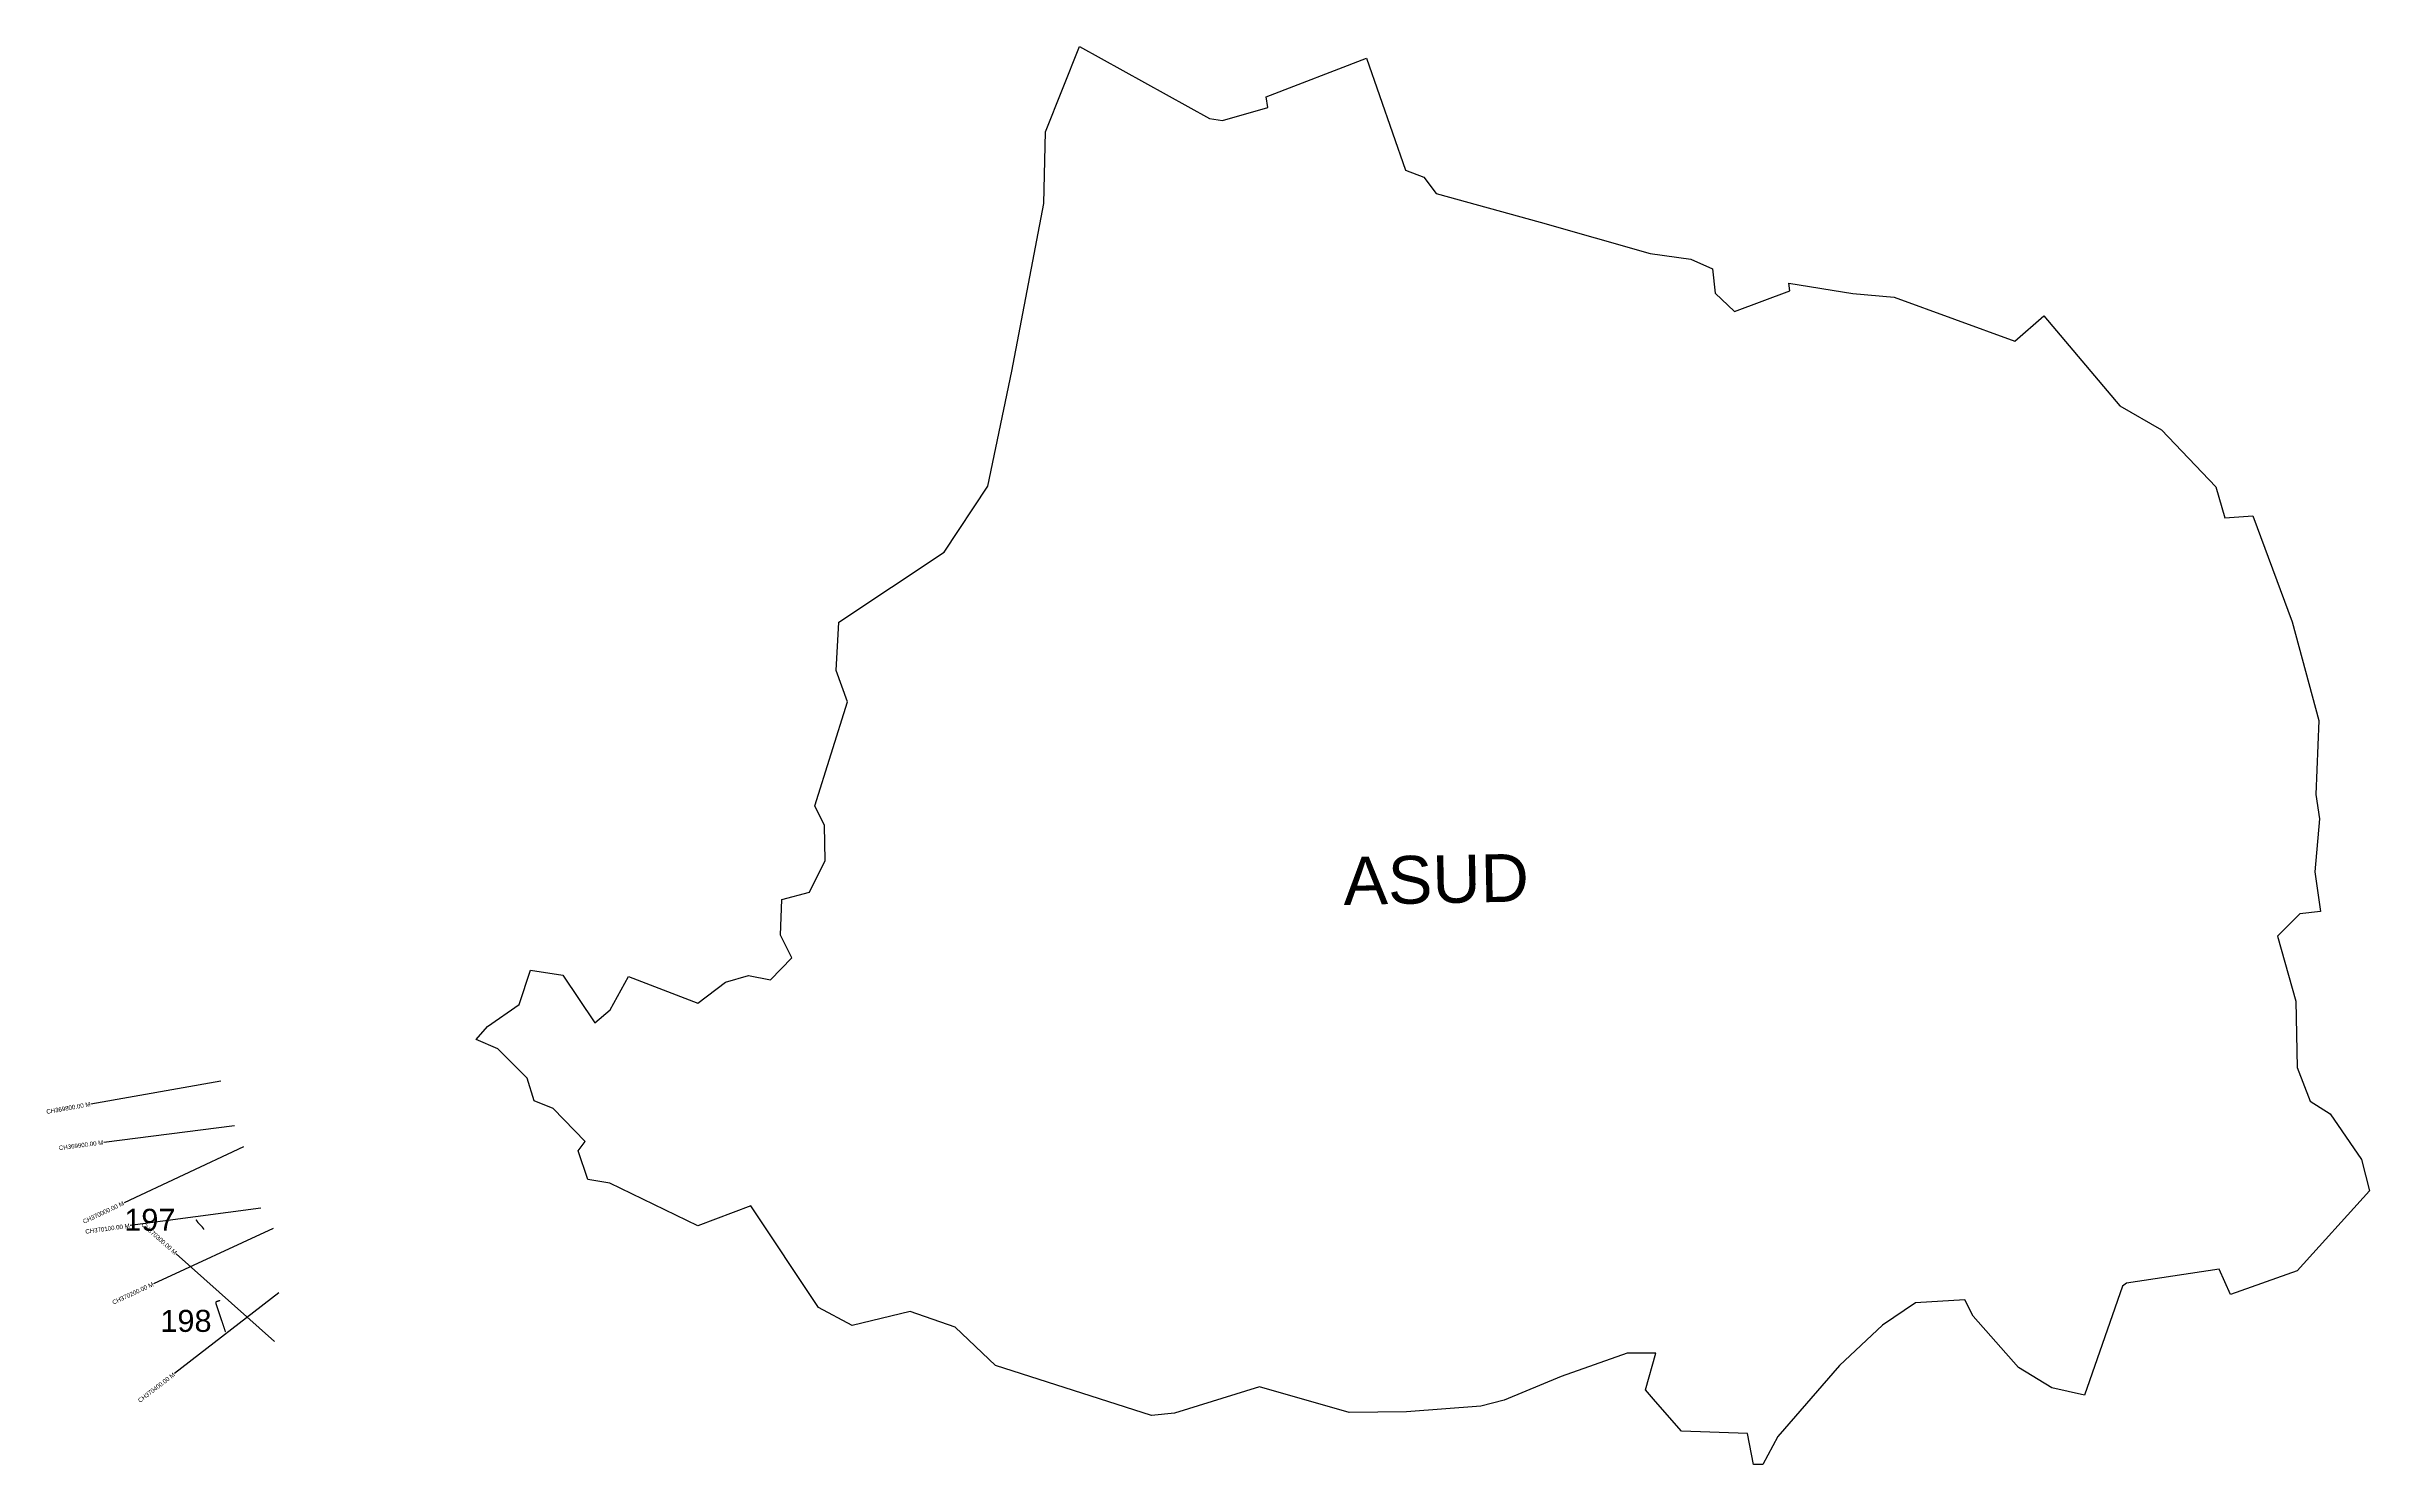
# Model space of a CAD drawing. Header units: feet. Extents: x 299657 to 304941, y 1966035 to 1969259.
import ezdxf
from ezdxf.enums import TextEntityAlignment as Align

# ---------------------------------------------------------------- set-up
doc = ezdxf.new("R2010")
doc.units = ezdxf.units.FT
doc.header["$MEASUREMENT"] = 0
for name, color, linetype in [('ARTIFICIALLY PROTECTED', 4, 'Continuous'), ('CS', 134, 'Continuous'), ('CSMark', 6, 'Continuous'), ('VILLAGE BOUNDRY', 10, 'Continuous'), ('VILLAGE NAME', 250, 'Continuous')]:
    doc.layers.add(name, color=color, linetype=linetype)
doc.styles.get("Standard").update_dxf_attribs({"font": 'arial.ttf'})

msp = doc.modelspace()

# ---------------------------------------------------------------- linework, layer by layer
at = {"layer": 'ARTIFICIALLY PROTECTED', "const_width": 3, "flags": 128}
for points in [[(299996.7, 1966591.7), (300001.6, 1966584.3), (300010.7, 1966575.2), (300015, 1966568.9)], [(300051.8, 1966407.8), (300043, 1966405.1), (300042, 1966403.7), (300042, 1966401), (300049.4, 1966378.9), (300063.6, 1966336.9), (300064.2, 1966336.1)]]:
    msp.add_lwpolyline(points, dxfattribs=at)
at = {"layer": 'CS'}
for p, q in [((300053, 1966906), (299757.5, 1966854.3)), ((300084.4, 1966804.8), (299786.8, 1966767.2)), ((300105, 1966756.8), (299833.1, 1966629.9)), ((300144.2, 1966617.2), (299846.8, 1966577.8)), ((300172.6, 1966571.3), (299900.2, 1966445.6)), ((300175.6, 1966314.1), (299951.8, 1966514)), ((300185.3, 1966424.7), (299947.8, 1966241.4))]:
    msp.add_line(p, q, dxfattribs=at)
at = {"layer": 'VILLAGE BOUNDRY', "color": 3}
msp.add_lwpolyline([(302331.9, 1969090.5), (302434.8, 1969120.3)], dxfattribs=at)
for points in [[(304773.6, 1967088.5, 0), (304776.3, 1966937.1, 0), (304806.5, 1966861.2, 0), (304851.6, 1966831.8, 0), (304922.8, 1966728, 0), (304941.2, 1966657, 0), (304776.3, 1966474.8, 0), (304625.2, 1966421.4, 0), (304598.8, 1966478.5, 0), (304388.2, 1966447.4, 0), (304379, 1966440.5, 0), (304293.1, 1966192.6, 0), (304218.3, 1966208.7, 0), (304142.3, 1966255.4, 0), (304039.9, 1966371.7, 0), (304020.8, 1966409.4, 0), (303908.4, 1966402.4, 0), (303833.2, 1966351.2, 0), (303735.6, 1966259.8, 0), (303595.5, 1966098.1, 0), (303561.1, 1966034.7, 0), (303539.8, 1966035.1, 0), (303526.5, 1966105.3, 0), (303375.7, 1966110.2, 0), (303316.9, 1966178.3, 0), (303294.1, 1966204.7, 0), (303317.8, 1966287.9, 0), (303252.6, 1966287.7, 0), (303102.1, 1966234.7, 0), (302972.7, 1966180.7, 0), (302919.5, 1966167.6, 0), (302750.4, 1966154.8, 0), (302620.1, 1966152.7, 0), (302416.2, 1966211, 0), (302222.6, 1966151.3, 0), (302170.2, 1966146.4, 0), (301815.8, 1966259.8, 0), (301723.6, 1966347.3, 0), (301621.4, 1966382.4, 0), (301489.7, 1966351.1, 0), (301412.7, 1966391.7, 0), (301258.8, 1966623.1, 0), (301138.2, 1966577.5, 0), (300938.3, 1966674.7, 0), (300888.3, 1966682.6, 0), (300866, 1966748.2, 0), (300882.1, 1966769.2, 0), (300808.9, 1966844.3, 0), (300765.9, 1966861.5, 0), (300749.8, 1966913.3, 0), (300683.3, 1966980.2, 0), (300634.1, 1967001, 0), (300659.5, 1967030.8, 0), (300732.2, 1967080.6, 0), (300757.8, 1967158.4, 0), (300831.5, 1967147.4, 0), (300904.2, 1967038.8, 0), (300938.9, 1967068.2, 0), (300980.4, 1967144.5, 0), (301138.2, 1967083.9, 0), (301201.6, 1967131.4, 0), (301253.3, 1967146.4, 0), (301303.6, 1967136.7, 0), (301352.4, 1967187, 0), (301326.4, 1967238.6, 0), (301329.3, 1967319.5, 0), (301392.2, 1967336.3, 0), (301428, 1967408.3, 0), (301426.8, 1967488, 0), (301404.3, 1967532.3, 0), (301479, 1967768.7, 0), (301452.7, 1967840.2, 0), (301459.1, 1967949.8, 0), (301698.9, 1968109.5, 0), (301798.3, 1968259.1, 0), (301852.7, 1968520.7, 0), (301925.4, 1968901.7, 0), (301929.2, 1969064.8, 0), (302006.2, 1969259, 0), (302302.2, 1969094.9, 0), (302331.9, 1969090.5, 0)], [(302434.8, 1969120.3, 0), (302430.9, 1969144.3, 0), (302659.2, 1969232.1, 0), (302748.2, 1968977.8, 0), (302790.1, 1968962.1, 0), (302817.6, 1968924.9, 0), (303054.7, 1968859.9, 0), (303304.7, 1968787.9, 0), (303397.4, 1968775.7, 0), (303446.8, 1968753.3, 0), (303452.6, 1968698.3, 0), (303496.9, 1968656.6, 0), (303622.5, 1968703.7, 0), (303620.1, 1968721.1, 0), (303766, 1968697.6, 0), (303859.8, 1968688.8, 0), (304134.2, 1968589.3, 0), (304200.3, 1968646.8, 0), (304373.1, 1968442.1, 0), (304467.9, 1968387.3, 0), (304591.6, 1968257.7, 0), (304611.8, 1968187.2, 0), (304675.9, 1968192, 0), (304765, 1967951, 0), (304826.1, 1967726.5, 0), (304819.2, 1967558, 0), (304827.3, 1967503.2, 0), (304816.5, 1967382.3, 0), (304829.4, 1967292.5, 0), (304783, 1967287, 0), (304732, 1967236.1, 0), (304773.6, 1967088.5, 0)]]:
    msp.add_polyline3d(points, dxfattribs=at)

# ---------------------------------------------------------------- texts
at = {"char_height": 50, "attachment_point": 1}
for s, insert in [('197', (299833.5, 1966616.1)), ('198', (299915.6, 1966386.3))]:
    msp.add_mtext_dynamic_manual_height_columns(s, width=84.374, gutter_width=1, heights=[74.2], dxfattribs=dict(at, insert=insert))
at = {"layer": 'CSMark'}
for s, rotation, p in [('CH369800.00 M', 9.9116, (299756.5, 1966854.2)), ('CH369900.00 M', 7.1923, (299785.8, 1966767.1)), ('CH370000.00 M', 25.0221, (299832.2, 1966629.5)), ('CH370100.00 M', 7.5524, (299845.8, 1966577.7)), ('CH370300.00 M', 318.2235, (299951.1, 1966514.6)), ('CH370200.00 M', 24.7721, (299899.3, 1966445.2)), ('CH370400.00 M', 37.6669, (299947, 1966240.8))]:
    msp.add_text(s, height=10, rotation=rotation, dxfattribs=at).set_placement(p, align=Align.MIDDLE_RIGHT)
at = {"layer": 'VILLAGE NAME', "insert": (302605.6, 1967415.7), "char_height": 108.75, "attachment_point": 1, "rotation": 1.1028}
msp.add_mtext_dynamic_manual_height_columns('ASUD', width=1571.314, gutter_width=543.7, heights=[250.4], dxfattribs=at)

doc.saveas('drawing.dxf')
